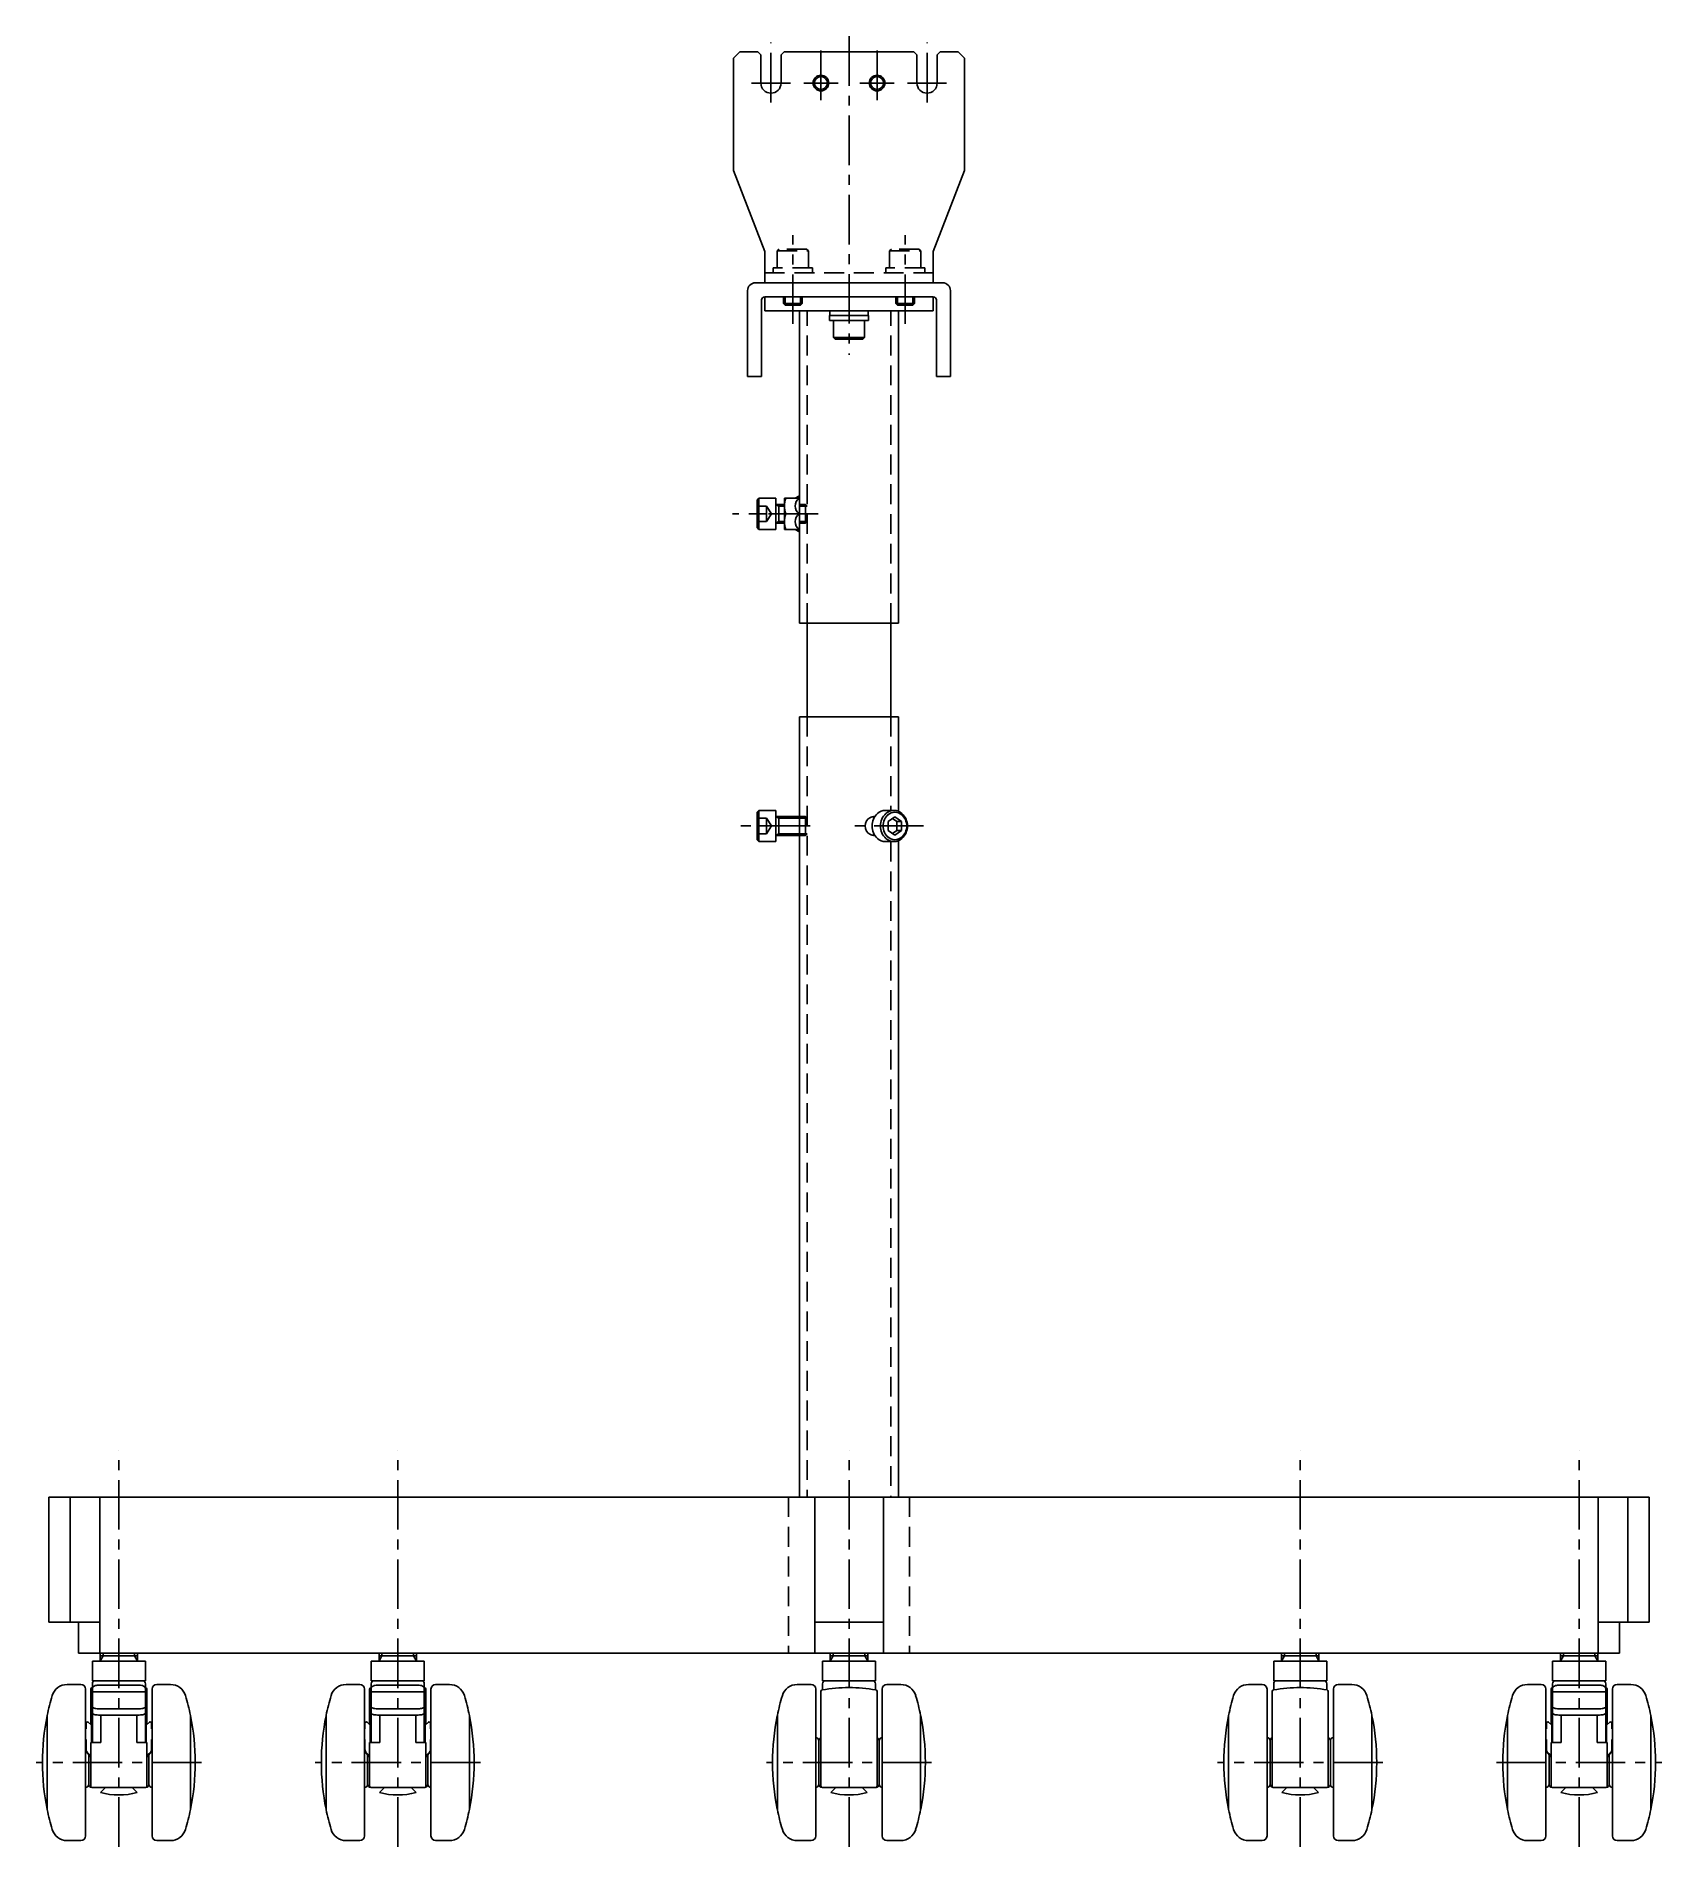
# Model space of a CAD drawing. Extents: x 0 to 1216, y -8 to 1264.
# Drawn here: x 695 to 1216, y 38 to 618 of the extents above; entities that cross this region are included whole.
import ezdxf

# ---------------------------------------------------------------- set-up
doc = ezdxf.new("R2010")
doc.units = 0
doc.header["$LTSCALE"] = 0.5
doc.linetypes.add('CENTER', pattern=[50.8, 31.75, -6.35, 6.35, -6.35])
doc.linetypes.add('DASHED', pattern=[19.05, 12.7, -6.35])
doc.layers.get('0').update_dxf_attribs({"linetype": 'CONTINUOUS'})
doc.layers.add('CENTER', color=1, linetype='CENTER')

msp = doc.modelspace()

# ---------------------------------------------------------------- linework, layer by layer
at = {"color": 7, "linetype": 'CONTINUOUS'}
for p, q in [((918.76, 611), (920.76, 613)), ((918.76, 611), (918.76, 575)), ((926.51, 613), (920.76, 613)), ((926.51, 613), (927.51, 612)), ((927.51, 612), (927.51, 603)), ((935.01, 613), (934.01, 612)), ((934.01, 612), (934.01, 603)), ((976.51, 613), (935.01, 613)), ((976.51, 613), (977.51, 612)), ((977.51, 612), (977.51, 603)), ((985.01, 613), (984.01, 612)), ((984.01, 612), (984.01, 603)), ((990.76, 613), (985.01, 613)), ((992.76, 611), (990.76, 613)), ((992.76, 611), (992.76, 575)), ((918.76, 575), (928.76, 549)), ((992.76, 575), (982.76, 549)), ((928.76, 549), (928.76, 539)), ((982.76, 539), (982.76, 549)), ((923.26, 536.5), (923.26, 509)), ((925.76, 539), (985.76, 539)), ((928.76, 539), (982.76, 539)), ((928.76, 534.5), (982.76, 534.5)), ((928.76, 534.5), (928.76, 530)), ((934.76, 534.5), (934.76, 532.34)), ((940.76, 534.5), (940.76, 532.34)), ((970.76, 534.5), (970.76, 532.34)), ((976.76, 534.5), (976.76, 532.34)), ((982.76, 530), (982.76, 534.5)), ((988.26, 536.5), (988.26, 509)), ((927.76, 533.5), (927.76, 509)), ((928.76, 530), (982.76, 530)), ((940.76, 532.34), (934.76, 532.34)), ((934.76, 532.34), (935.3, 531.8)), ((940.22, 531.8), (935.3, 531.8)), ((939.86, 430), (939.86, 530)), ((940.22, 531.8), (940.76, 532.34)), ((962.01, 528.5), (949.51, 528.5)), ((949.51, 526.9), (949.51, 528.5)), ((949.66, 528.5), (949.66, 530)), ((961.86, 528.5), (961.86, 530)), ((962.01, 526.9), (962.01, 528.5)), ((976.76, 532.34), (970.76, 532.34)), ((970.76, 532.34), (971.3, 531.8)), ((976.22, 531.8), (971.3, 531.8)), ((971.66, 430), (971.66, 530)), ((976.22, 531.8), (976.76, 532.34)), ((983.76, 533.5), (983.76, 509)), ((949.51, 526.9), (962.01, 526.9)), ((950.76, 521.5), (950.76, 526.9)), ((960.76, 521.5), (960.76, 526.9)), ((950.76, 521.5), (951.36, 520.9)), ((960.76, 521.5), (950.76, 521.5)), ((951.36, 520.9), (960.16, 520.9)), ((960.16, 520.9), (960.76, 521.5)), ((923.26, 509), (927.76, 509)), ((988.26, 509), (983.76, 509)), ((926.91, 470), (926.31, 469.4)), ((926.91, 470), (926.91, 460)), ((926.91, 470), (932.31, 470)), ((932.31, 470), (932.31, 460)), ((935.06, 470), (935.06, 460)), ((935.06, 470), (939.86, 470)), ((938.52, 470), (939.86, 470.77)), ((926.31, 469.4), (926.31, 460.6)), ((932.31, 468), (935.06, 468)), ((933.25, 468), (933.25, 462)), ((939.86, 465), (935.5, 465)), ((926.91, 460), (926.31, 460.6)), ((926.91, 460), (932.31, 460)), ((932.31, 462), (935.06, 462)), ((939.86, 460), (935.06, 460)), ((938.52, 460), (939.86, 459.23)), ((939.86, 430), (971.66, 430)), ((942.31, 400), (942.31, 430.5)), ((969.21, 400), (969.21, 430.5)), ((971.66, 400), (939.86, 400)), ((939.86, 150), (939.86, 400)), ((939.86, 150), (939.86, 400)), ((971.66, 369.69), (971.66, 400)), ((926.91, 370), (926.31, 369.4)), ((926.31, 369.4), (926.31, 360.6)), ((926.91, 370), (926.91, 360)), ((926.91, 370), (932.31, 370)), ((932.31, 370), (932.31, 360)), ((932.31, 368), (939.86, 368)), ((933.25, 368), (933.25, 362)), ((964.04, 368), (963.69, 368)), ((970.16, 370), (967.46, 370)), ((968.3, 366.44), (970.46, 367.89)), ((968.3, 363.56), (968.3, 366.44)), ((971.13, 366.44), (969.71, 367.39)), ((970.46, 367.89), (972.63, 366.44)), ((972.63, 366.44), (971.13, 366.44)), ((971.13, 363.56), (971.13, 366.44)), ((972.63, 366.44), (972.63, 363.56)), ((926.91, 360), (926.31, 360.6)), ((926.91, 360), (932.31, 360)), ((932.31, 362), (939.86, 362)), ((963.69, 362), (964.04, 362)), ((967.46, 360), (970.16, 360)), ((970.46, 362.11), (968.3, 363.56)), ((969.71, 362.61), (971.13, 363.56)), ((972.63, 363.56), (970.46, 362.11)), ((972.63, 363.56), (971.13, 363.56)), ((971.66, 150), (971.66, 360.31)), ((699.38, 150), (699.38, 110)), ((1212.14, 150), (699.38, 150)), ((706.18, 150), (706.18, 110)), ((715.69, 150), (715.69, 100)), ((944.76, 150), (944.76, 100)), ((966.76, 150), (966.76, 100)), ((1195.83, 150), (1195.83, 100)), ((1205.34, 150), (1205.34, 110)), ((1212.14, 150), (1212.14, 110)), ((699.38, 110), (715.69, 110)), ((708.89, 110), (708.89, 100)), ((944.76, 110), (966.76, 110)), ((1212.14, 110), (1195.83, 110)), ((1202.63, 110), (1202.63, 100)), ((1202.63, 100), (708.89, 100)), ((715.8, 100), (715.8, 97.5)), ((727.8, 99.14), (715.8, 99.14)), ((727.8, 100), (727.8, 97.5)), ((805.16, 100), (805.16, 97.5)), ((817.16, 99.14), (805.16, 99.14)), ((817.16, 100), (817.16, 97.5)), ((949.76, 100), (949.76, 97.5)), ((949.76, 99.14), (961.76, 99.14)), ((961.76, 100), (961.76, 97.5)), ((1094.35, 100), (1094.35, 97.5)), ((1094.35, 99.14), (1106.35, 99.14)), ((1106.35, 100), (1106.35, 97.5)), ((1183.72, 100), (1183.72, 97.5)), ((1183.72, 99.14), (1195.72, 99.14)), ((1195.72, 100), (1195.72, 97.5)), ((730.3, 97.5), (713.3, 97.5)), ((713.3, 97.5), (713.3, 91.2)), ((730.3, 97.5), (730.3, 91.2)), ((819.66, 97.5), (802.66, 97.5)), ((802.66, 97.5), (802.66, 91.2)), ((819.66, 97.5), (819.66, 91.2)), ((964.26, 97.5), (947.26, 97.5)), ((947.26, 97.5), (947.26, 91.2)), ((964.26, 97.5), (964.26, 91.2)), ((1108.85, 97.5), (1091.85, 97.5)), ((1091.85, 97.5), (1091.85, 91.2)), ((1108.85, 97.5), (1108.85, 91.2)), ((1181.22, 97.5), (1198.22, 97.5)), ((1181.22, 97.5), (1181.22, 91.2)), ((1198.22, 97.5), (1198.22, 91.2)), ((709.65, 90), (705.23, 90)), ((711.15, 88.5), (711.15, 41.5)), ((712.8, 88.5), (712.8, 77.16)), ((713.3, 91.2), (730.3, 91.2)), ((713.3, 90.2), (713.3, 89)), ((713.35, 89), (713.3, 89)), ((713.3, 88.77), (713.3, 71.42)), ((730.3, 87.68), (713.3, 87.68)), ((715.3, 89.81), (728.3, 89.81)), ((730.25, 89), (730.3, 89)), ((730.3, 90.2), (730.3, 89)), ((730.3, 88.77), (730.3, 71.42)), ((730.8, 88.5), (730.8, 77.16)), ((732.45, 88.5), (732.45, 41.5)), ((733.95, 90), (738.37, 90)), ((799.01, 90), (794.59, 90)), ((800.51, 88.5), (800.51, 41.5)), ((802.16, 88.5), (802.16, 77.16)), ((802.66, 91.2), (819.66, 91.2)), ((802.66, 90.2), (802.66, 89)), ((802.71, 89), (802.66, 89)), ((802.66, 88.77), (802.66, 71.42)), ((819.66, 87.68), (802.66, 87.68)), ((804.66, 89.81), (817.66, 89.81)), ((819.61, 89), (819.66, 89)), ((819.66, 90.2), (819.66, 89)), ((819.66, 88.77), (819.66, 71.42)), ((820.16, 88.5), (820.16, 77.16)), ((821.81, 88.5), (821.81, 41.5)), ((823.31, 90), (827.73, 90)), ((943.61, 90), (939.19, 90)), ((945.11, 88.5), (945.11, 41.5)), ((946.76, 57.5), (946.76, 87.76)), ((947.26, 91.2), (964.26, 91.2)), ((947.26, 90.2), (947.26, 88.27)), ((964.26, 90.2), (964.26, 88.27)), ((964.76, 87.76), (964.76, 57.5)), ((966.41, 88.5), (966.41, 41.5)), ((967.91, 90), (972.33, 90)), ((1088.2, 90), (1083.79, 90)), ((1089.7, 88.5), (1089.7, 41.5)), ((1091.35, 57.5), (1091.35, 87.76)), ((1091.85, 91.2), (1108.85, 91.2)), ((1091.85, 90.2), (1091.85, 88.27)), ((1108.85, 90.2), (1108.85, 88.27)), ((1109.35, 87.76), (1109.35, 57.5)), ((1111, 88.5), (1111, 41.5)), ((1112.5, 90), (1116.92, 90)), ((1177.57, 90), (1173.15, 90)), ((1179.07, 88.5), (1179.07, 41.5)), ((1180.72, 88.5), (1180.72, 77.16)), ((1198.22, 91.2), (1181.22, 91.2)), ((1181.22, 90.2), (1181.22, 89)), ((1181.27, 89), (1181.22, 89)), ((1181.22, 88.77), (1181.22, 71.42)), ((1181.22, 87.68), (1198.22, 87.68)), ((1196.22, 89.81), (1183.22, 89.81)), ((1198.17, 89), (1198.22, 89)), ((1198.22, 90.2), (1198.22, 89)), ((1198.22, 88.77), (1198.22, 71.42)), ((1198.72, 88.5), (1198.72, 77.16)), ((1200.37, 88.5), (1200.37, 41.5)), ((1201.87, 90), (1206.29, 90)), ((712.8, 83.92), (713.3, 83.92)), ((712.8, 82.83), (713.3, 82.83)), ((715.27, 82.2), (728.33, 82.2)), ((730.8, 83.92), (730.3, 83.92)), ((730.8, 82.83), (730.3, 82.83)), ((802.16, 83.92), (802.66, 83.92)), ((802.16, 82.83), (802.66, 82.83)), ((804.63, 82.2), (817.69, 82.2)), ((820.16, 83.92), (819.66, 83.92)), ((820.16, 82.83), (819.66, 82.83)), ((1180.72, 83.92), (1181.22, 83.92)), ((1180.72, 82.83), (1181.22, 82.83)), ((1196.25, 82.2), (1183.19, 82.2)), ((1198.72, 83.92), (1198.22, 83.92)), ((1198.72, 82.83), (1198.22, 82.83)), ((698.85, 80), (698.83, 80)), ((698.85, 49.9), (698.85, 80.1)), ((711.3, 75.83), (711.15, 75.83)), ((711.3, 77.59), (711.3, 75.83)), ((711.3, 77.59), (711.3, 75.83)), ((711.96, 77.89), (713, 76.98)), ((713, 76.98), (713, 71.42)), ((713.3, 76.98), (713, 76.98)), ((715.27, 80.21), (728.33, 80.21)), ((716.05, 80.21), (716.05, 71.42)), ((727.55, 80.21), (727.55, 71.42)), ((730.3, 76.98), (730.6, 76.98)), ((731.63, 77.89), (730.6, 76.98)), ((730.6, 76.98), (730.6, 71.42)), ((732.3, 77.59), (732.3, 75.83)), ((732.3, 77.59), (732.3, 75.83)), ((732.3, 75.83), (732.45, 75.83)), ((744.75, 49.9), (744.75, 80.1)), ((744.75, 80), (744.77, 80)), ((788.21, 80), (788.19, 80)), ((788.21, 49.9), (788.21, 80.1)), ((800.66, 75.83), (800.51, 75.83)), ((800.66, 77.59), (800.66, 75.83)), ((800.66, 77.59), (800.66, 75.83)), ((801.33, 77.89), (802.36, 76.98)), ((802.36, 76.98), (802.36, 71.42)), ((802.66, 76.98), (802.36, 76.98)), ((804.63, 80.21), (817.69, 80.21)), ((805.41, 80.21), (805.41, 71.42)), ((816.91, 80.21), (816.91, 71.42)), ((819.66, 76.98), (819.96, 76.98)), ((821, 77.89), (819.96, 76.98)), ((819.96, 76.98), (819.96, 71.42)), ((821.66, 77.59), (821.66, 75.83)), ((821.66, 77.59), (821.66, 75.83)), ((821.66, 75.83), (821.81, 75.83)), ((834.11, 49.9), (834.11, 80.1)), ((834.11, 80), (834.13, 80)), ((932.81, 80), (932.79, 80)), ((932.81, 49.9), (932.81, 80.1)), ((978.71, 49.9), (978.71, 80.1)), ((978.71, 80), (978.73, 80)), ((1077.4, 80), (1077.38, 80)), ((1077.4, 49.9), (1077.4, 80.1)), ((1123.3, 49.9), (1123.3, 80.1)), ((1123.3, 80), (1123.32, 80)), ((1166.77, 80), (1166.75, 80)), ((1166.77, 49.9), (1166.77, 80.1)), ((1179.22, 75.83), (1179.07, 75.83)), ((1179.22, 77.59), (1179.22, 75.83)), ((1179.22, 77.59), (1179.22, 75.83)), ((1179.88, 77.89), (1180.92, 76.98)), ((1180.92, 76.98), (1180.92, 71.42)), ((1181.22, 76.98), (1180.92, 76.98)), ((1196.25, 80.21), (1183.19, 80.21)), ((1183.97, 80.21), (1183.97, 71.42)), ((1195.47, 80.21), (1195.47, 71.42)), ((1198.22, 76.98), (1198.52, 76.98)), ((1199.55, 77.89), (1198.52, 76.98)), ((1198.52, 76.98), (1198.52, 71.42)), ((1200.22, 77.59), (1200.22, 75.83)), ((1200.22, 77.59), (1200.22, 75.83)), ((1200.22, 75.83), (1200.37, 75.83)), ((1212.67, 49.9), (1212.67, 80.1)), ((1212.67, 80), (1212.69, 80)), ((711.15, 72.37), (711.3, 72.37)), ((711.3, 71.77), (711.15, 71.77)), ((711.3, 72.37), (711.3, 69.2)), ((712.8, 71.42), (712.8, 57.5)), ((716.05, 71.42), (712.8, 71.42)), ((727.55, 71.42), (730.8, 71.42)), ((730.8, 71.42), (730.8, 57.5)), ((732.3, 72.37), (732.3, 69.2)), ((732.45, 72.37), (732.3, 72.37)), ((732.3, 71.77), (732.45, 71.77)), ((800.51, 72.37), (800.66, 72.37)), ((800.66, 71.77), (800.51, 71.77)), ((800.66, 72.37), (800.66, 69.2)), ((802.16, 71.42), (802.16, 57.5)), ((805.41, 71.42), (802.16, 71.42)), ((816.91, 71.42), (820.16, 71.42)), ((820.16, 71.42), (820.16, 57.5)), ((821.66, 72.37), (821.66, 69.2)), ((821.81, 72.37), (821.66, 72.37)), ((821.66, 71.77), (821.81, 71.77)), ((946.11, 72), (946.11, 58)), ((965.41, 58), (965.41, 72)), ((1090.7, 72), (1090.7, 58)), ((1110, 58), (1110, 72)), ((1179.07, 72.37), (1179.22, 72.37)), ((1179.22, 71.77), (1179.07, 71.77)), ((1179.22, 72.37), (1179.22, 69.2)), ((1180.72, 71.42), (1180.72, 57.5)), ((1183.97, 71.42), (1180.72, 71.42)), ((1195.47, 71.42), (1198.72, 71.42)), ((1198.72, 71.42), (1198.72, 57.5)), ((1200.22, 72.37), (1200.22, 69.2)), ((1200.37, 72.37), (1200.22, 72.37)), ((1200.22, 71.77), (1200.37, 71.77)), ((711.3, 68.52), (711.3, 69.52)), ((712.8, 66.67), (711.3, 68.52)), ((711.81, 68.07), (712.8, 67.2)), ((712.15, 58), (712.15, 67.47)), ((730.8, 66.67), (732.3, 68.52)), ((731.79, 68.07), (730.8, 67.2)), ((731.45, 58), (731.45, 67.47)), ((732.3, 68.52), (732.3, 69.52)), ((800.66, 68.52), (800.66, 69.52)), ((802.16, 66.67), (800.66, 68.52)), ((801.17, 68.07), (802.16, 67.2)), ((801.51, 58), (801.51, 67.47)), ((820.16, 66.67), (821.66, 68.52)), ((821.16, 68.07), (820.16, 67.2)), ((820.81, 58), (820.81, 67.47)), ((821.66, 68.52), (821.66, 69.52)), ((1179.22, 68.52), (1179.22, 69.52)), ((1180.72, 66.67), (1179.22, 68.52)), ((1179.73, 68.07), (1180.72, 67.2)), ((1180.07, 58), (1180.07, 67.47)), ((1198.72, 66.67), (1200.22, 68.52)), ((1199.71, 68.07), (1198.72, 67.2)), ((1199.37, 58), (1199.37, 67.47)), ((1200.22, 68.52), (1200.22, 69.52)), ((730.45, 57), (713.15, 57)), ((717.55, 57), (715.94, 55.39)), ((727.65, 55.39), (726.05, 57)), ((819.81, 57), (802.51, 57)), ((806.91, 57), (805.31, 55.39)), ((817.02, 55.39), (815.41, 57)), ((964.41, 57), (947.11, 57)), ((951.51, 57), (949.9, 55.39)), ((961.61, 55.39), (960.01, 57)), ((1109, 57), (1091.7, 57)), ((1096.1, 57), (1094.5, 55.39)), ((1106.21, 55.39), (1104.6, 57)), ((1181.07, 57), (1198.37, 57)), ((1183.86, 55.39), (1185.47, 57)), ((1193.97, 57), (1195.57, 55.39)), ((932.81, 49.9), (932.81, 50)), ((932.81, 49.9), (932.81, 50)), ((978.71, 49.9), (978.71, 50)), ((1077.4, 49.9), (1077.4, 50)), ((1077.4, 49.9), (1077.4, 50)), ((1123.3, 49.9), (1123.3, 50)), ((709.65, 40), (705.23, 40)), ((733.95, 40), (738.37, 40)), ((799.01, 40), (794.59, 40)), ((823.31, 40), (827.73, 40)), ((943.61, 40), (939.19, 40)), ((967.91, 40), (972.33, 40)), ((1088.2, 40), (1083.79, 40)), ((1112.5, 40), (1116.92, 40)), ((1177.57, 40), (1173.15, 40)), ((1201.87, 40), (1206.29, 40))]:
    msp.add_line(p, q, dxfattribs=at)
at = {"color": 3, "linetype": 'DASHED'}
for p, q in [((933.36, 549.8), (932.76, 549.2)), ((932.76, 549.2), (932.76, 543.8)), ((932.76, 549.2), (942.76, 549.2)), ((942.16, 549.8), (933.36, 549.8)), ((942.16, 549.8), (942.76, 549.2)), ((942.76, 549.2), (942.76, 543.8)), ((969.36, 549.8), (968.76, 549.2)), ((968.76, 549.2), (968.76, 543.8)), ((968.76, 549.2), (978.76, 549.2)), ((978.16, 549.8), (969.36, 549.8)), ((978.16, 549.8), (978.76, 549.2)), ((978.76, 549.2), (978.76, 543.8)), ((982.76, 542.2), (928.76, 542.2)), ((944.01, 543.8), (931.51, 543.8)), ((931.51, 543.8), (931.51, 542.2)), ((944.01, 543.8), (944.01, 542.2)), ((980.01, 543.8), (967.51, 543.8)), ((967.51, 543.8), (967.51, 542.2)), ((980.01, 543.8), (980.01, 542.2)), ((942.31, 430), (942.31, 530)), ((969.21, 430), (969.21, 530)), ((926.31, 467.5), (929.31, 467.5)), ((926.31, 465), (929.31, 465)), ((929.31, 467.5), (930.97, 465)), ((929.31, 462.5), (929.31, 467.5)), ((929.31, 462.5), (930.97, 465)), ((939.86, 468), (941.77, 468)), ((939.86, 467.46), (942.31, 467.46)), ((941.77, 462), (941.77, 468)), ((942.31, 467.46), (941.77, 468)), ((926.31, 462.5), (929.31, 462.5)), ((939.86, 462.54), (942.31, 462.54)), ((939.86, 462), (941.77, 462)), ((942.31, 462.54), (941.77, 462)), ((942.31, 400), (942.31, 150)), ((969.21, 400), (969.21, 370)), ((926.31, 367.5), (929.31, 367.5)), ((929.31, 367.5), (930.97, 365)), ((929.31, 362.5), (929.31, 367.5)), ((939.86, 368), (941.77, 368)), ((939.86, 367.46), (942.31, 367.46)), ((941.77, 362), (941.77, 368)), ((942.31, 367.46), (941.77, 368)), ((926.31, 365), (929.31, 365)), ((926.31, 362.5), (929.31, 362.5)), ((929.31, 362.5), (930.97, 365)), ((939.86, 362.54), (942.31, 362.54)), ((939.86, 362), (941.77, 362)), ((942.31, 362.54), (941.77, 362)), ((969.21, 360), (969.21, 150)), ((936.41, 150), (936.41, 100)), ((975.11, 150), (975.11, 100))]:
    msp.add_line(p, q, dxfattribs=at)
at = {"color": 3, "linetype": 'CONTINUOUS'}
for p, q in [((935.3, 534.5), (935.3, 531.8)), ((940.22, 534.5), (940.22, 531.8)), ((971.3, 534.5), (971.3, 531.8)), ((976.22, 534.5), (976.22, 531.8)), ((932.31, 468), (933.25, 467.46)), ((933.25, 467.46), (935.06, 467.46)), ((932.31, 462), (933.25, 462.54)), ((933.25, 462.54), (935.06, 462.54)), ((932.31, 368), (933.25, 367.46)), ((933.25, 367.46), (939.86, 367.46)), ((932.31, 362), (933.25, 362.54)), ((933.25, 362.54), (939.86, 362.54)), ((716.75, 99.14), (715.8, 97.5)), ((716.75, 100), (716.75, 99.14)), ((726.85, 100), (726.85, 99.14)), ((726.85, 99.14), (727.8, 97.5)), ((806.11, 99.14), (805.16, 97.5)), ((806.11, 100), (806.11, 99.14)), ((816.22, 100), (816.22, 99.14)), ((816.22, 99.14), (817.16, 97.5)), ((950.7, 99.14), (949.76, 97.5)), ((950.7, 100), (950.7, 99.14)), ((960.81, 100), (960.81, 99.14)), ((960.81, 99.14), (961.76, 97.5)), ((1095.3, 99.14), (1094.35, 97.5)), ((1095.3, 100), (1095.3, 99.14)), ((1105.41, 100), (1105.41, 99.14)), ((1105.41, 99.14), (1106.35, 97.5)), ((1184.66, 99.14), (1183.72, 97.5)), ((1184.66, 100), (1184.66, 99.14)), ((1194.77, 100), (1194.77, 99.14)), ((1194.77, 99.14), (1195.72, 97.5))]:
    msp.add_line(p, q, dxfattribs=at)
at = {"color": 7, "linetype": 'CONTINUOUS'}
for points in [[(713.3, 88.77, -0.170626), (713.42, 89.13, -0.104905), (713.88, 89.5, -0.066591), (714.49, 89.72, -0.052734), (715.3, 89.81, -0.052734)], [(730.3, 88.77, 0.170626), (730.17, 89.13, 0.104905), (729.71, 89.5, 0.066591), (729.11, 89.72, 0.052734), (728.3, 89.81, 0.052734)], [(802.66, 88.77, -0.170626), (802.79, 89.13, -0.104905), (803.25, 89.5, -0.066591), (803.86, 89.72, -0.052734), (804.66, 89.81, -0.052734)], [(819.66, 88.77, 0.170626), (819.54, 89.13, 0.104905), (819.08, 89.5, 0.066591), (818.47, 89.72, 0.052734), (817.66, 89.81, 0.052734)], [(1181.22, 88.77, -0.170626), (1181.34, 89.13, -0.104905), (1181.8, 89.5, -0.066591), (1182.41, 89.72, -0.052734), (1183.22, 89.81, -0.052734)], [(1198.22, 88.77, 0.170626), (1198.09, 89.13, 0.104905), (1197.63, 89.5, 0.066591), (1197.03, 89.72, 0.052734), (1196.22, 89.81, 0.052734)], [(713.3, 82.85, 0.228357), (713.39, 82.65, 0.088729), (713.88, 82.39, 0.045761), (714.46, 82.26, 0.033978), (715.27, 82.2, 0.033978)], [(730.3, 82.85, -0.228357), (730.2, 82.65, -0.088729), (729.72, 82.39, -0.045761), (729.13, 82.26, -0.033978), (728.33, 82.2, -0.033978)], [(802.66, 82.85, 0.228357), (802.76, 82.65, 0.088729), (803.24, 82.39, 0.045761), (803.83, 82.26, 0.033978), (804.63, 82.2, 0.033978)], [(819.66, 82.85, -0.228357), (819.57, 82.65, -0.088729), (819.09, 82.39, -0.045761), (818.5, 82.26, -0.033978), (817.69, 82.2, -0.033978)], [(1181.22, 82.85, 0.228357), (1181.31, 82.65, 0.088729), (1181.79, 82.39, 0.045761), (1182.38, 82.26, 0.033978), (1183.19, 82.2, 0.033978)], [(1198.22, 82.85, -0.228357), (1198.12, 82.65, -0.088729), (1197.64, 82.39, -0.045761), (1197.05, 82.26, -0.033978), (1196.25, 82.2, -0.033978)], [(713.3, 80.86, 0.228357), (713.39, 80.66, 0.088729), (713.88, 80.4, 0.045761), (714.46, 80.27, 0.033978), (715.27, 80.21, 0.033978)], [(730.3, 80.86, -0.228357), (730.2, 80.66, -0.088729), (729.72, 80.4, -0.045761), (729.13, 80.27, -0.033978), (728.33, 80.21, -0.033978)], [(802.66, 80.86, 0.228357), (802.76, 80.66, 0.088729), (803.24, 80.4, 0.045761), (803.83, 80.27, 0.033978), (804.63, 80.21, 0.033978)], [(819.66, 80.86, -0.228357), (819.57, 80.66, -0.088729), (819.09, 80.4, -0.045761), (818.5, 80.27, -0.033978), (817.69, 80.21, -0.033978)], [(1181.22, 80.86, 0.228357), (1181.31, 80.66, 0.088729), (1181.79, 80.4, 0.045761), (1182.38, 80.27, 0.033978), (1183.19, 80.21, 0.033978)], [(1198.22, 80.86, -0.228357), (1198.12, 80.66, -0.088729), (1197.64, 80.4, -0.045761), (1197.05, 80.27, -0.033978), (1196.25, 80.21, -0.033978)]]:
    msp.add_lwpolyline(points, format="xyb", dxfattribs=at)
at = {"color": 3, "linetype": 'CONTINUOUS'}
for centre in [(946.76, 603), (964.76, 603)]:
    msp.add_circle(centre, 2.5, dxfattribs=at)
at = {"color": 7, "linetype": 'CONTINUOUS'}
for centre in [(946.76, 603), (964.76, 603)]:
    msp.add_circle(centre, 2.07, dxfattribs=at)
for centre, radius, start, end in [((930.76, 603), 3.25, 180, 0), ((980.76, 603), 3.25, 180, 0), ((925.76, 536.5), 2.5, 90, 180), ((928.76, 533.5), 1, 90, 180), ((982.76, 533.5), 1, 0, 90), ((985.76, 536.5), 2.5, 360, 90), ((942.28, 467.5), 7.22, 159.74384, 200.25616), ((941.52, 467.5), 3, 123.62573, 236.37427), ((942.28, 462.5), 7.22, 159.74384, 200.25616), ((941.52, 462.5), 3, 123.62573, 236.37427), ((964.07, 365), 3.12, 117.71194, 242.28806), ((963.69, 365.47), 2.53, 90, 115.05847), ((968.56, 365), 5.43, 132.53954, 227.46046), ((967.46, 366.19), 3.81, 90, 132.49644), ((971.26, 365), 5.43, 132.53954, 227.46046), ((971.43, 365), 4.78, 129.5549, 230.4451), ((970.16, 366.19), 3.81, 47.50356, 132.49644), ((970.46, 366.04), 3.36, 48.49406, 131.50594), ((969.49, 365), 4.78, 309.5549, 50.4451), ((969.06, 365), 5.43, 312.53954, 47.46046), ((963.69, 364.53), 2.53, 244.94153, 270), ((967.46, 363.81), 3.81, 227.50356, 270), ((970.16, 363.81), 3.81, 227.50356, 312.49644), ((970.46, 363.96), 3.36, 224.58597, 315.41403), ((705.23, 85), 5, 90, 163.39845), ((709.65, 88.5), 1.5, 0, 90), ((713.3, 88.5), 0.5, 90, 180), ((714.3, 90.2), 1, 90, 180), ((729.3, 90.2), 1, 0, 90), ((730.3, 88.5), 0.5, 0, 90), ((733.95, 88.5), 1.5, 90, 180), ((738.37, 85), 5, 16.60155, 90), ((794.59, 85), 5, 90, 163.39845), ((799.01, 88.5), 1.5, 0, 90), ((802.66, 88.5), 0.5, 90, 180), ((803.66, 90.2), 1, 90, 180), ((818.66, 90.2), 1, 0, 90), ((819.66, 88.5), 0.5, 0, 90), ((823.31, 88.5), 1.5, 90, 180), ((827.73, 85), 5, 16.60155, 90), ((939.19, 85), 5, 90, 163.39845), ((943.61, 88.5), 1.5, 0, 90), ((947.26, 87.76), 0.5, 99.88767, 180), ((955.76, 39), 50, 80.11233, 99.88767), ((948.26, 90.2), 1, 90, 180), ((963.26, 90.2), 1, 0, 90), ((964.26, 87.76), 0.5, 0, 80.11233), ((967.91, 88.5), 1.5, 90, 180), ((972.33, 85), 5, 16.60155, 90), ((1083.79, 85), 5, 90, 163.39845), ((1088.2, 88.5), 1.5, 0, 90), ((1091.85, 87.76), 0.5, 99.88767, 180), ((1100.35, 39), 50, 80.11233, 99.88767), ((1092.85, 90.2), 1, 90, 180), ((1107.85, 90.2), 1, 0, 90), ((1108.85, 87.76), 0.5, 0, 80.11233), ((1112.5, 88.5), 1.5, 90, 180), ((1116.92, 85), 5, 16.60155, 90), ((1173.15, 85), 5, 90, 163.39845), ((1177.57, 88.5), 1.5, 0, 90), ((1181.22, 88.5), 0.5, 90, 180), ((1182.22, 90.2), 1, 90, 180), ((1197.22, 90.2), 1, 0, 90), ((1198.22, 88.5), 0.5, 0, 90), ((1201.87, 88.5), 1.5, 90, 180), ((1206.29, 85), 5, 16.60155, 90), ((772.31, 65), 75, 163.39845, 168.38506), ((671.28, 65), 75, 11.61494, 16.60155), ((861.68, 65), 75, 163.39845, 168.38506), ((760.65, 65), 75, 11.61494, 16.60155), ((1006.27, 65), 75, 163.39845, 168.38506), ((905.24, 65), 75, 11.61494, 16.60155), ((1150.87, 65), 75, 163.39845, 168.38506), ((1049.84, 65), 75, 11.61494, 16.60155), ((1240.23, 65), 75, 163.39845, 168.38506), ((1139.2, 65), 75, 11.61494, 16.60155), ((772.31, 65), 75, 168.46304, 191.53696), ((711.7, 77.59), 0.4, 48.57633, 180), ((731.9, 77.59), 0.4, 0, 131.42367), ((671.28, 65), 75, 348.46304, 11.53696), ((861.68, 65), 75, 168.46304, 191.53696), ((801.06, 77.59), 0.4, 48.57633, 180), ((821.26, 77.59), 0.4, 0, 131.42367), ((760.65, 65), 75, 348.46304, 11.53696), ((1006.27, 65), 75, 168.46304, 191.53696), ((905.24, 65), 75, 348.46304, 11.53696), ((1150.87, 65), 75, 168.46304, 191.53696), ((1049.84, 65), 75, 348.46304, 11.53696), ((1240.23, 65), 75, 168.46304, 191.53696), ((1179.62, 77.59), 0.4, 48.57633, 180), ((1199.82, 77.59), 0.4, 0, 131.42367), ((1139.2, 65), 75, 348.46304, 11.53696), ((945.11, 72), 1, 0, 90), ((947.11, 72), 1, 110.48732, 180), ((964.41, 72), 1, 0, 69.51268), ((966.41, 72), 1, 90, 180), ((1089.7, 72), 1, 0, 90), ((1091.7, 72), 1, 110.48732, 180), ((1109, 72), 1, 0, 69.51268), ((1111, 72), 1, 90, 180), ((712.8, 69.2), 1.5, 180, 228.57633), ((730.8, 69.2), 1.5, 311.42367, 0), ((802.16, 69.2), 1.5, 180, 228.57633), ((820.16, 69.2), 1.5, 311.42367, 0), ((1180.72, 69.2), 1.5, 180, 228.57633), ((1198.72, 69.2), 1.5, 311.42367, 0), ((711.15, 58), 1, 270, 0), ((713.15, 58), 1, 180, 270), ((713.3, 57.5), 0.5, 180, 270), ((721.8, 76.6), 22, 254.56217, 285.43783), ((730.3, 57.5), 0.5, 270, 0), ((730.45, 58), 1, 270, 0), ((732.45, 58), 1, 180, 270), ((800.51, 58), 1, 270, 0), ((802.51, 58), 1, 180, 270), ((802.66, 57.5), 0.5, 180, 270), ((811.16, 76.6), 22, 254.56217, 285.43783), ((819.66, 57.5), 0.5, 270, 0), ((819.81, 58), 1, 270, 0), ((821.81, 58), 1, 180, 270), ((945.11, 58), 1, 270, 0), ((947.11, 58), 1, 180, 270), ((947.26, 57.5), 0.5, 180, 270), ((955.76, 76.6), 22, 254.56217, 285.43783), ((964.26, 57.5), 0.5, 270, 0), ((964.41, 58), 1, 270, 0), ((966.41, 58), 1, 180, 270), ((1089.7, 58), 1, 270, 0), ((1091.7, 58), 1, 180, 270), ((1091.85, 57.5), 0.5, 180, 270), ((1100.35, 76.6), 22, 254.56217, 285.43783), ((1108.85, 57.5), 0.5, 270, 0), ((1109, 58), 1, 270, 0), ((1111, 58), 1, 180, 270), ((1179.07, 58), 1, 270, 0), ((1181.07, 58), 1, 180, 270), ((1181.22, 57.5), 0.5, 180, 270), ((1189.72, 76.6), 22, 254.56217, 285.43783), ((1198.22, 57.5), 0.5, 270, 0), ((1198.37, 58), 1, 270, 0), ((1200.37, 58), 1, 180, 270), ((772.31, 65), 75, 191.61494, 196.60155), ((671.28, 65), 75, 343.39845, 348.38506), ((861.68, 65), 75, 191.61494, 196.60155), ((760.65, 65), 75, 343.39845, 348.38506), ((1006.27, 65), 75, 191.61494, 196.60155), ((905.24, 65), 75, 343.39845, 348.38506), ((1150.87, 65), 75, 191.61494, 196.60155), ((1049.84, 65), 75, 343.39845, 348.38506), ((1240.23, 65), 75, 191.61494, 196.60155), ((1139.2, 65), 75, 343.39845, 348.38506), ((705.23, 45), 5, 196.60155, 270), ((709.65, 41.5), 1.5, 270, 0), ((733.95, 41.5), 1.5, 180, 270), ((738.37, 45), 5, 270, 343.39845), ((794.59, 45), 5, 196.60155, 270), ((799.01, 41.5), 1.5, 270, 0), ((823.31, 41.5), 1.5, 180, 270), ((827.73, 45), 5, 270, 343.39845), ((939.19, 45), 5, 196.60155, 270), ((943.61, 41.5), 1.5, 270, 0), ((967.91, 41.5), 1.5, 180, 270), ((972.33, 45), 5, 270, 343.39845), ((1083.79, 45), 5, 196.60155, 270), ((1088.2, 41.5), 1.5, 270, 0), ((1112.5, 41.5), 1.5, 180, 270), ((1116.92, 45), 5, 270, 343.39845), ((1173.15, 45), 5, 196.60155, 270), ((1177.57, 41.5), 1.5, 270, 0), ((1201.87, 41.5), 1.5, 180, 270), ((1206.29, 45), 5, 270, 343.39845)]:
    msp.add_arc(centre, radius, start, end, dxfattribs=at)
at = {"layer": 'CENTER', "color": 1, "linetype": 'CENTER'}
for p, q in [((930.76, 596.75), (930.76, 616)), ((946.76, 597.5), (946.76, 616)), ((955.76, 618), (955.76, 515.9)), ((964.76, 597.5), (964.76, 616)), ((980.76, 596.75), (980.76, 616)), ((924.51, 603), (937.01, 603)), ((941.26, 603), (952.26, 603)), ((970.26, 603), (959.26, 603)), ((987.01, 603), (974.51, 603)), ((937.76, 525.83), (937.76, 554.27)), ((973.76, 525.83), (973.76, 554.27)), ((945.86, 465), (918.39, 465)), ((943.31, 365), (920.84, 365)), ((979.68, 365), (957.6, 365)), ((721.8, 38), (721.8, 165)), ((811.16, 38), (811.16, 165)), ((955.76, 38), (955.76, 165)), ((1100.35, 38), (1100.35, 165)), ((1189.72, 38), (1189.72, 165)), ((748.28, 65), (695.31, 65)), ((837.65, 65), (784.68, 65)), ((982.24, 65), (929.27, 65)), ((1126.84, 65), (1073.87, 65)), ((1163.23, 65), (1216.2, 65))]:
    msp.add_line(p, q, dxfattribs=at)

doc.saveas('drawing.dxf')
